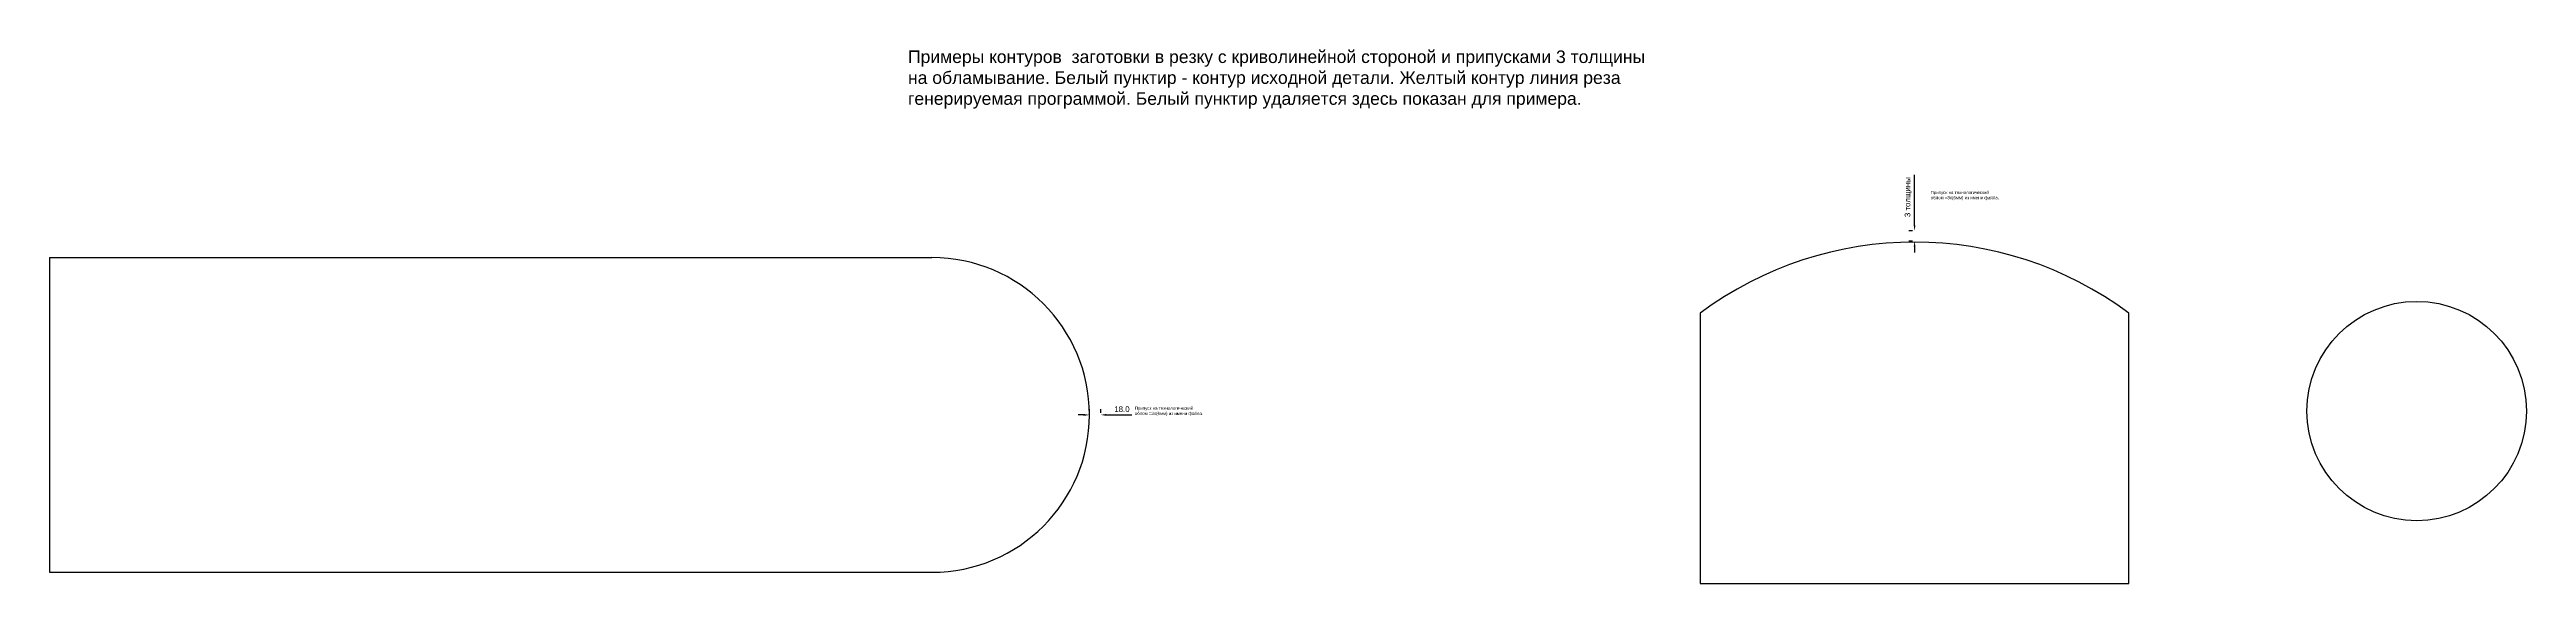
# Model space of a CAD drawing. Header units: inches. Extents: x 1393 to 5342, y 494 to 1346.
import ezdxf

# ---------------------------------------------------------------- set-up
doc = ezdxf.new("R2010")
doc.units = ezdxf.units.IN
doc.layers.get('0').update_dxf_attribs({"lineweight": 25})
doc.styles.get("Standard").update_dxf_attribs({"font": 'Arial.ttf'})
doc.dimstyles.get("Standard").update_dxf_attribs({"dimscale": 50, "dimtxt": 0.18, "dimasz": 0.18, "dimexe": 0.18, "dimexo": 0.0625, "dimgap": 0.09, "dimtad": 1, "dimdec": 1, "dimzin": 0, "dimdsep": 46, "dimtxsty": 'Standard', "dimcen": 0.09, "dimadec": 1, "dimazin": 0, "dimtfac": 1, "dimtdec": 1, "dimtofl": 0, "dimtmove": 0, "dimatfit": 3, "dimfxl": 1, "dimtolj": 1, "dimtzin": 0, "dimarcsym": 0})

# ---------------------------------------------------------------- blocks, each defined once
blk = doc.blocks.new('*D35')
at = {"color": 0, "lineweight": -2, "ltscale": 4, "transparency": 16777216}
for p, q in [((3042.1, 763), (3033.1, 763)), ((3051.1, 766.1), (3051.1, 772)), ((3069.1, 766.1), (3069.1, 772)), ((3078.1, 763), (3118.6, 763))]:
    blk.add_line(p, q, dxfattribs=at)
at = {"color": 0, "ltscale": 4, "transparency": 16777216}
for points in [[(3042.1, 764.5), (3042.1, 761.5), (3051.1, 763)], [(3078.1, 764.5), (3078.1, 761.5), (3069.1, 763)]]:
    blk.add_solid(points, dxfattribs=at)
at = {"layer": 'Defpoints', "color": 0, "ltscale": 4, "transparency": 16777216}
for p in [(3051.1, 763), (3069.1, 763), (3069.1, 763)]:
    blk.add_point(p, dxfattribs=at)
at = {"color": 0, "ltscale": 4, "transparency": 16777216, "insert": (3102.9, 772.1), "char_height": 9, "attachment_point": 5}
blk.add_mtext('\\A1;18.0', dxfattribs=at)
blk = doc.blocks.new('*D37')
at = {"color": 0, "lineweight": -2, "ltscale": 4, "transparency": 16777216}
for p, q in [((4366.5, 1065.7), (4366.5, 1146.2)), ((4363.3, 1056.7), (4357.5, 1056.7)), ((4363.3, 1040.2), (4357.5, 1040.2)), ((4366.5, 1031.2), (4366.5, 1022.2))]:
    blk.add_line(p, q, dxfattribs=at)
at = {"color": 0, "ltscale": 4, "transparency": 16777216}
for points in [[(4365, 1065.7), (4368, 1065.7), (4366.5, 1056.7)], [(4365, 1031.2), (4368, 1031.2), (4366.5, 1040.2)]]:
    blk.add_solid(points, dxfattribs=at)
at = {"layer": 'Defpoints', "color": 0, "ltscale": 4, "transparency": 16777216}
for p in [(4366.5, 1056.7), (4366.5, 1056.7), (4366.5, 1040.2)]:
    blk.add_point(p, dxfattribs=at)
at = {"color": 0, "ltscale": 4, "transparency": 16777216, "insert": (4356.5, 1110.5), "char_height": 9, "attachment_point": 5, "rotation": 90}
blk.add_mtext('\\A1;{\\fArial|b0|i0|c204|p34;3 толщины}', dxfattribs=at)

msp = doc.modelspace()

# ---------------------------------------------------------------- linework, layer by layer
for p, q in [((1393.38, 1013.98), (2800.13, 1013.98)), ((1393.38, 1013.98), (1393.38, 511.98)), ((1393.38, 511.98), (2800.13, 511.98))]:
    msp.add_line(p, q)
at = {"linetype": 'Continuous', "ltscale": 0.5}
for p, q in [((4024.77, 925.31), (4024.77, 493.98)), ((4708.16, 493.98), (4708.16, 925.31)), ((4024.77, 493.98), (4708.16, 493.98))]:
    msp.add_line(p, q, dxfattribs=at)
msp.add_circle((5166.97, 769.13), 174.94, dxfattribs=at)
msp.add_arc((4366.47, 467.19), 571.52, 53.28213, 126.71787, dxfattribs=at)
msp.add_arc((2800.13, 762.98), 251, 270, 90)

# ---------------------------------------------------------------- texts
at = {"ltscale": 4, "attachment_point": 1}
for s, width, insert, char_height in [('{\\fArial|b0|i0|c204|p34;Примеры контуров  заготовки в резку с криволинейной стороной и припусками 3 толщины на обламывание. Белый пунктир - контур исходной детали. Желтый контур линия реза генерируемая программой. Белый пунктир удаляется здесь показан для примера.}', 1197.0382, (2761.87, 1344.46), 20), ('{\\fArial|b0|i0|c204|p34;Припуск на технологический облом =3х(6мм) из имени файла.}', 114.6839, (4392.14, 1120.44), 5), ('{\\fArial|b0|i0|c204|p34;Припуск на технологический облом =3х(6мм) из имени файла.}', 114.6839, (3123.36, 776.2), 5)]:
    msp.add_mtext_dynamic_manual_height_columns(s, width=width, gutter_width=1, heights=[0], dxfattribs=dict(at, insert=insert, char_height=char_height))

# ---------------------------------------------------------------- dimensions: what is measured, and where the dimension line sits
at = {"ltscale": 4}
dim = msp.add_linear_dim(base=(4366.47, 1056.7), p1=(4366.47, 1040.2), p2=(4366.47, 1056.7), angle=90, text='{\\fArial|b0|i0|c204|p34;3 толщины}', dimstyle='Standard', dxfattribs=at)
dim.commit()
dim.dimension.update_dxf_attribs({"geometry": '*D37', "text_midpoint": (4356.53, 1110.45)})
dim = msp.add_aligned_dim(p1=(3051.13, 762.98), p2=(3069.13, 762.98), distance=0, dimstyle='Standard', dxfattribs=at)
dim.commit()
dim.dimension.update_dxf_attribs({"geometry": '*D35', "text_midpoint": (3102.88, 772.08)})

doc.saveas('drawing.dxf')
